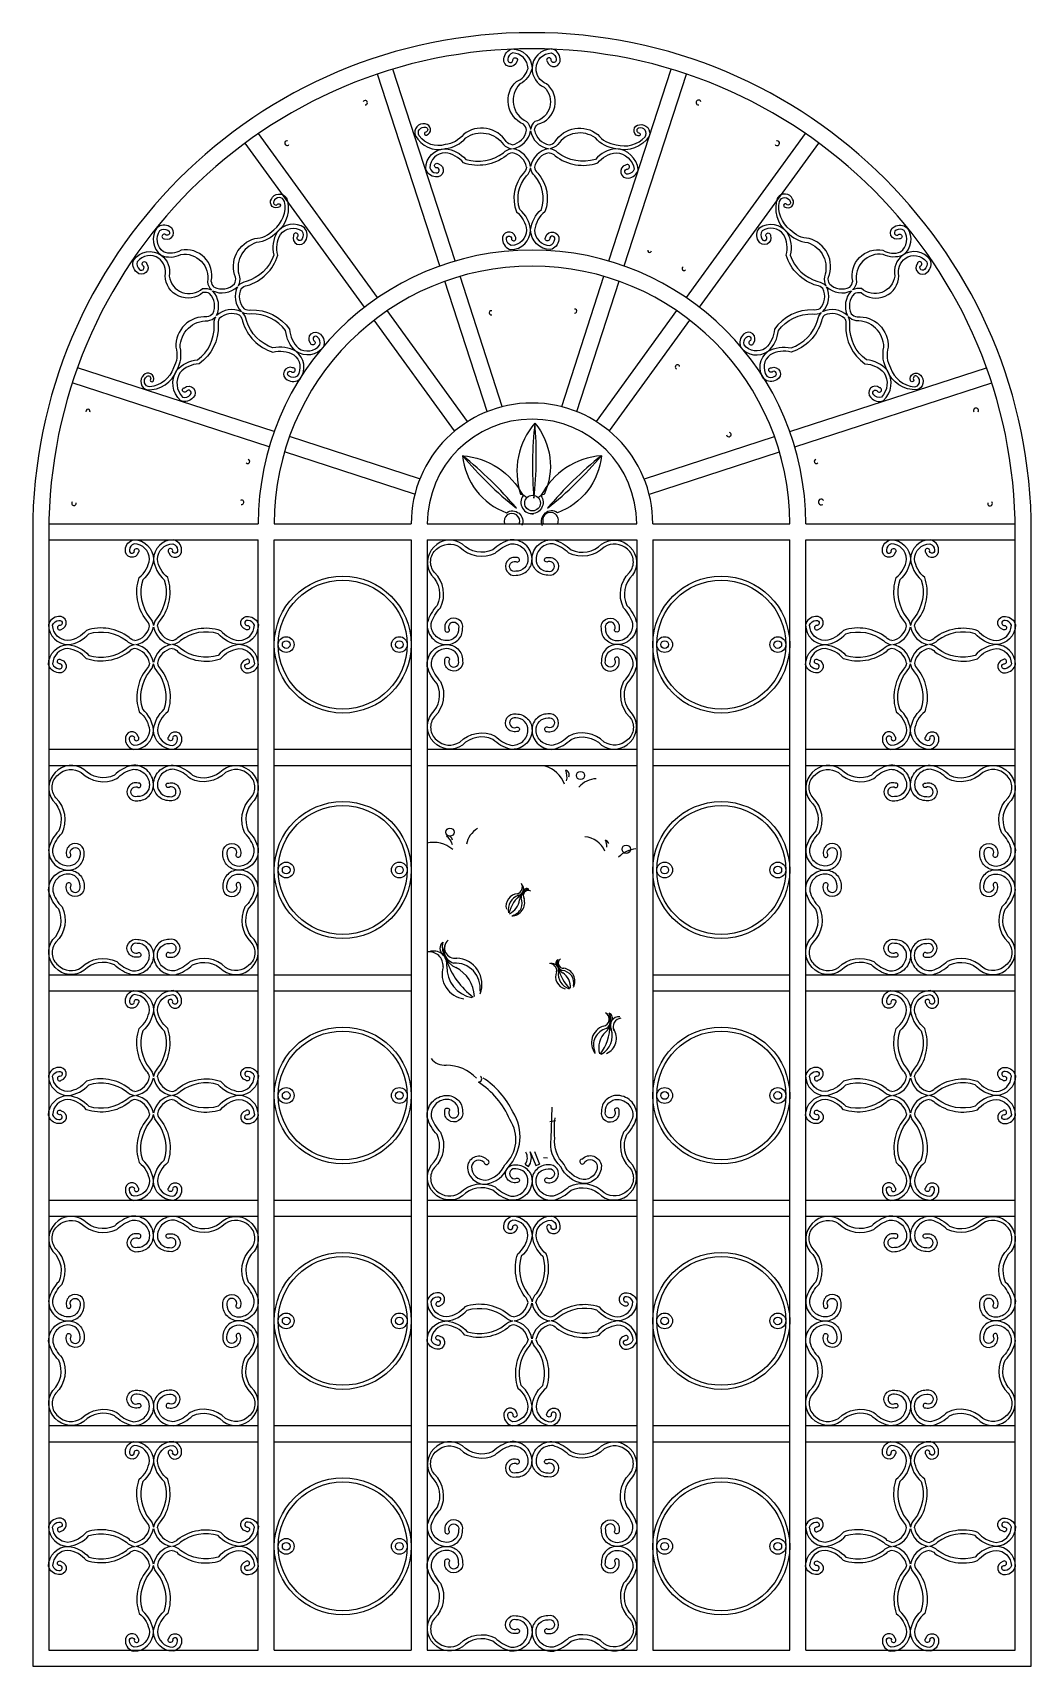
# Model space of a CAD drawing. Header units: metres. Extents: x 0 to 1364, y 0 to 2232.
import ezdxf

# ---------------------------------------------------------------- set-up
doc = ezdxf.new("R2010")
doc.units = ezdxf.units.M
doc.layers.add('3', color=3, linetype='Continuous')
doc.layers.add('4', color=4, linetype='Continuous')

msp = doc.modelspace()

# ---------------------------------------------------------------- linework, layer by layer
at = {"layer": '3'}
for p, q in [((555.97, 1913.2), (470.83, 2175.21)), ((576.89, 1919.99), (491.79, 2181.9)), ((787.11, 1919.99), (872.21, 2181.9)), ((808.03, 1913.2), (893.17, 2175.21)), ((453.27, 1857.01), (290.4, 2081.17)), ((471.07, 1869.94), (308.33, 2093.93)), ((892.93, 1869.94), (1055.67, 2093.93)), ((910.73, 1857.01), (1073.6, 2081.17)), ((641.47, 1721.22), (583.69, 1899.07)), ((722.53, 1721.22), (780.31, 1899.07)), ((620.55, 1714.43), (562.76, 1892.27)), ((743.45, 1714.43), (801.24, 1892.27)), ((576.12, 1687.92), (466.2, 1839.21)), ((593.91, 1700.85), (484, 1852.14)), ((770.09, 1700.85), (880, 1852.14)), ((787.88, 1687.92), (897.8, 1839.21)), ((329.7, 1686.93), (61.27, 1774.15)), ((1034.3, 1686.93), (1302.73, 1774.15)), ((322.91, 1666.01), (54.14, 1753.34)), ((1041.09, 1666.01), (1309.86, 1753.34)), ((528.47, 1622.35), (350.63, 1680.14)), ((835.53, 1622.35), (1013.37, 1680.14)), ((521.68, 1601.43), (343.83, 1659.21)), ((842.32, 1601.43), (1020.17, 1659.21)), ((22, 1560.9), (308, 1560.9)), ((330, 1560.9), (517, 1560.9)), ((539, 1560.9), (825, 1560.9)), ((539, 1560.9), (825, 1560.9)), ((847, 1560.9), (1034, 1560.9)), ((1056, 1560.9), (1342, 1560.9)), ((22, 1538.9), (308, 1538.9)), ((308, 22), (308, 1538.9)), ((330, 22), (330, 1538.9)), ((330, 1538.9), (517, 1538.9)), ((517, 1538.9), (517, 22)), ((539, 1538.9), (539, 22)), ((539, 1538.9), (825, 1538.9)), ((825, 1538.9), (825, 22)), ((847, 1538.9), (847, 22)), ((847, 1538.9), (1034, 1538.9)), ((1034, 22), (1034, 1538.9)), ((1056, 22), (1056, 1538.9)), ((1056, 1538.9), (1342, 1538.9)), ((22, 1252.9), (308, 1252.9)), ((330, 1252.9), (517, 1252.9)), ((539, 1252.9), (825, 1252.9)), ((847, 1252.9), (1034, 1252.9)), ((1056, 1252.9), (1342, 1252.9)), ((22, 1230.9), (308, 1230.9)), ((330, 1230.9), (517, 1230.9)), ((539, 1230.9), (825, 1230.9)), ((847, 1230.9), (1034, 1230.9)), ((1056, 1230.9), (1342, 1230.9)), ((22, 944.9), (308, 944.9)), ((330, 944.9), (517, 944.9)), ((847, 944.9), (1034, 944.9)), ((1056, 944.9), (1342, 944.9)), ((22, 922.9), (308, 922.9)), ((330, 922.9), (517, 922.9)), ((847, 922.9), (1034, 922.9)), ((1056, 922.9), (1342, 922.9)), ((706.17, 744.41), (714.13, 745.88)), ((679.44, 702.79), (687.06, 684.05)), ((685.19, 703.26), (692.16, 686.12)), ((697.88, 695.2), (703.37, 694.92)), ((672.77, 686.19), (677.16, 682.88)), ((687.06, 684.05), (692.16, 686.12)), ((22, 636.9), (308, 636.9)), ((330, 636.9), (517, 636.9)), ((539, 636.9), (825, 636.9)), ((847, 636.9), (1034, 636.9)), ((1056, 636.9), (1342, 636.9)), ((22, 614.9), (308, 614.9)), ((330, 614.9), (517, 614.9)), ((539, 614.9), (825, 614.9)), ((847, 614.9), (1034, 614.9)), ((1056, 614.9), (1342, 614.9)), ((22, 328.9), (308, 328.9)), ((330, 328.9), (517, 328.9)), ((539, 328.9), (825, 328.9)), ((847, 328.9), (1034, 328.9)), ((1056, 328.9), (1342, 328.9)), ((22, 306.9), (308, 306.9)), ((330, 306.9), (517, 306.9)), ((539, 306.9), (825, 306.9)), ((847, 306.9), (1034, 306.9)), ((1056, 306.9), (1342, 306.9)), ((22, 22), (308, 22)), ((330, 22), (517, 22)), ((539, 22), (825, 22)), ((847, 22), (1034, 22)), ((1056, 22), (1342, 22))]:
    msp.add_line(p, q, dxfattribs=at)
for points in [[(674.65, 2098.67, 0.17), (670.41, 2106.76, -0.54), (660.64, 2165.02, 0.24), (676.56, 2183.16, 0.4), (655.74, 2204.16, 0.32), (649.11, 2195.5, 1.01), (655.92, 2193.74, -1.71), (661.25, 2192.41, -0.97), (643.64, 2196.21, -0.33), (655.07, 2209.67, -0.41), (682.06, 2182.9, -0.22), (665.37, 2161.8, 0.52), (674.52, 2110.44, -0.16), (680.09, 2099.5)], [(685.53, 2098.67, -0.17), (689.77, 2106.76, 0.63), (701.75, 2162.13, -0.32), (687.57, 2183.16, -0.4), (708.38, 2204.16, -0.32), (715.01, 2195.5, -1.01), (708.2, 2193.74, 1.71), (702.87, 2192.41, 0.97), (720.48, 2196.21, 0.33), (709.05, 2209.67, 0.41), (682.06, 2182.9, 0.29), (698.73, 2157.29, -0.6), (685.66, 2110.44, 0.16), (680.09, 2099.5)], [(654.81, 2078.82, -0.17), (646.73, 2083.07, 0.45), (588.47, 2092.9, -0.2), (563.36, 2078.98, -0.32), (528.09, 2090.86, -0.7), (536.74, 2102.6, -0.89), (536.89, 2096.17, 1.1), (537.84, 2091.86, 0.85), (536.03, 2107.23, 0.58), (522.58, 2091.53, 0.35), (563.62, 2073.48, 0.19), (591.69, 2088.17, -0.42), (643.05, 2078.97, 0.16), (653.98, 2073.39)], [(705.4, 2078.8, 0.17), (713.49, 2083.04, -0.45), (771.75, 2092.81, 0.2), (796.85, 2078.86, 0.29), (836.7, 2089.79, 0.7), (828.06, 2101.54, 0.89), (827.9, 2095.11, -1.1), (826.95, 2090.8, -0.85), (828.77, 2106.17, -0.58), (842.21, 2090.45, -0.32), (796.59, 2073.36, -0.19), (768.53, 2088.08, 0.42), (717.16, 2078.93, -0.16), (706.23, 2073.36)], [(654.78, 2067.92, 0.17), (646.69, 2063.68, -0.25), (588.43, 2053.91, 0.2), (563.33, 2067.86, 0.4), (542.33, 2047.04, 0.32), (550.99, 2040.41, 1.01), (552.74, 2047.22, -1.71), (554.08, 2052.55, -0.97), (550.28, 2034.94, -0.33), (536.82, 2046.37, -0.41), (563.59, 2073.36, -0.19), (591.65, 2058.64, 0.24), (643.01, 2067.79, -0.16), (653.95, 2073.36)], [(705.4, 2067.92, -0.17), (713.49, 2063.68, 0.25), (771.75, 2053.91, -0.2), (796.85, 2067.86, -0.35), (821.56, 2045.43, -0.32), (812.9, 2038.8, -1.01), (811.15, 2045.61, 1.71), (809.81, 2050.94, 0.97), (813.61, 2033.33, 0.33), (827.07, 2044.76, 0.37), (796.59, 2073.36, 0.19), (768.53, 2058.64, -0.24), (717.16, 2067.79, 0.16), (706.23, 2073.36)], [(674.65, 2048.05, -0.17), (670.41, 2039.96, 0.28), (660.64, 1987.17, -0.2), (674.58, 1962.07, -0.4), (653.77, 1941.08, -0.32), (647.14, 1949.74, -1.01), (653.95, 1951.49, 1.71), (659.28, 1952.83, 0.97), (641.67, 1949.02, 0.33), (653.1, 1935.56, 0.41), (680.09, 1962.34, 0.19), (665.37, 1990.4, -0.27), (674.52, 2036.28, 0.16), (680.09, 2047.22)], [(685.53, 2048.05, 0.17), (689.77, 2039.96, -0.28), (699.54, 1987.17, 0.2), (685.59, 1962.07, 0.4), (706.41, 1941.08, 0.32), (713.04, 1949.74, 1.01), (706.23, 1951.49, -1.71), (700.89, 1952.83, -0.97), (718.51, 1949.02, -0.33), (707.08, 1935.56, -0.41), (680.09, 1962.34, -0.19), (694.81, 1990.4, 0.27), (685.66, 2036.28, -0.16), (680.09, 2047.22)], [(275.78, 1888.68, 0.17), (277.09, 1897.72, -0.45), (303.38, 1950.63, 0.2), (329.4, 1962.76, 0.29), (343.95, 2001.44, 0.7), (329.36, 2001.34, 0.89), (334.48, 1997.43, -1.1), (337.41, 1994.14, -0.85), (326.03, 2004.63, -0.58), (346.65, 2006.29, -0.32), (333.7, 1959.32, -0.19), (305.32, 1945.24, 0.42), (282.58, 1898.29, -0.16), (280.67, 1886.16)], [(1088.22, 1888.68, -0.17), (1086.91, 1897.72, 0.45), (1060.62, 1950.63, -0.2), (1034.6, 1962.76, -0.29), (1020.05, 2001.44, -0.7), (1034.64, 2001.34, -0.89), (1029.52, 1997.43, 1.1), (1026.59, 1994.14, 0.85), (1037.97, 2004.63, 0.58), (1017.35, 2006.29, 0.32), (1030.3, 1959.32, 0.19), (1058.68, 1945.24, -0.42), (1081.42, 1898.29, 0.16), (1083.33, 1886.16)], [(248.06, 1884.29, -0.17), (244.01, 1892.48, 0.54), (202.61, 1934.63, -0.24), (178.59, 1932.42, -0.4), (173.83, 1961.6, -0.32), (184.74, 1961.87, -1.01), (182.15, 1955.33, 1.71), (180.1, 1950.23, 0.97), (187.38, 1966.72, 0.33), (169.77, 1965.38, 0.41), (175.56, 1927.81, 0.22), (202.44, 1928.91, -0.52), (238.62, 1891.32, 0.16), (244.19, 1880.38)], [(284.61, 1882.3, -0.17), (292.8, 1886.35, 0.25), (334.95, 1927.75, -0.2), (338.42, 1956.25, -0.4), (367.61, 1961, -0.32), (367.88, 1950.1, -1.01), (361.34, 1952.68, 1.71), (356.24, 1954.73, 0.97), (372.73, 1947.46, 0.33), (371.39, 1965.07, 0.41), (333.81, 1959.27, 0.19), (329.23, 1927.92, -0.24), (291.64, 1891.74, 0.16), (280.7, 1886.17)], [(1079.39, 1882.3, 0.17), (1071.2, 1886.35, -0.25), (1029.05, 1927.75, 0.2), (1025.58, 1956.25, 0.4), (996.39, 1961, 0.32), (996.12, 1950.1, 1.01), (1002.66, 1952.68, -1.71), (1007.76, 1954.73, -0.97), (991.27, 1947.46, -0.33), (992.61, 1965.07, -0.41), (1030.19, 1959.27, -0.19), (1034.77, 1927.92, 0.24), (1072.36, 1891.74, -0.16), (1083.3, 1886.17)], [(1115.94, 1884.29, 0.17), (1119.99, 1892.48, -0.54), (1161.39, 1934.63, 0.24), (1185.41, 1932.42, 0.4), (1190.17, 1961.6, 0.32), (1179.26, 1961.87, 1.01), (1181.85, 1955.33, -1.71), (1183.9, 1950.23, -0.97), (1176.62, 1966.72, -0.33), (1194.23, 1965.38, -0.41), (1188.44, 1927.81, -0.22), (1161.56, 1928.91, 0.52), (1125.38, 1891.32, -0.16), (1119.81, 1880.38)], [(241.67, 1875.5, 0.17), (232.63, 1876.82, -0.63), (180.79, 1899.67, 0.32), (172.12, 1923.51, 0.4), (142.89, 1919.01, 0.32), (146, 1908.56, 1.01), (151.42, 1913.04, -1.71), (155.64, 1916.57, -0.97), (142.21, 1904.55, -0.33), (138.04, 1921.71, -0.41), (175.56, 1927.81, -0.29), (186.48, 1899.27, 0.6), (232.07, 1882.31, -0.16), (244.19, 1880.38)], [(1122.33, 1875.5, -0.17), (1131.37, 1876.82, 0.63), (1183.21, 1899.67, -0.32), (1191.88, 1923.51, -0.4), (1221.11, 1919.01, -0.32), (1218, 1908.56, -1.01), (1212.58, 1913.04, 1.71), (1208.36, 1916.57, 0.97), (1221.79, 1904.55, 0.33), (1225.96, 1921.71, 0.41), (1188.44, 1927.81, 0.29), (1177.52, 1899.27, -0.6), (1131.93, 1882.31, 0.16), (1119.81, 1880.38)], [(289.01, 1854.54, 0.17), (298.05, 1853.22, -0.25), (350.93, 1826.88, 0.2), (363.04, 1800.84, 0.4), (392.26, 1805.34, 0.32), (389.15, 1815.8, 1.01), (383.73, 1811.32, -1.71), (379.51, 1807.79, -0.97), (392.94, 1819.8, -0.33), (397.11, 1802.64, -0.41), (359.59, 1796.55, -0.19), (345.54, 1824.94, 0.24), (298.61, 1847.73, -0.16), (286.48, 1849.66)], [(1074.99, 1854.54, -0.17), (1065.95, 1853.22, 0.25), (1013.07, 1826.88, -0.2), (1000.96, 1800.84, -0.4), (971.74, 1805.34, -0.32), (974.85, 1815.8, -1.01), (980.27, 1811.32, 1.71), (984.49, 1807.79, 0.97), (971.06, 1819.8, 0.33), (966.89, 1802.64, 0.41), (1004.41, 1796.55, 0.19), (1018.46, 1824.94, -0.24), (1065.39, 1847.73, 0.16), (1077.52, 1849.66)], [(246.07, 1847.74, -0.17), (237.88, 1843.69, 0.45), (195.73, 1802.3, -0.2), (192.26, 1773.79, -0.29), (160, 1747.97, -0.7), (155.56, 1761.88, -0.89), (160.86, 1758.22, 1.1), (164.9, 1756.46, 0.85), (151.4, 1764.02, 0.58), (156.22, 1743.91, 0.32), (196.86, 1770.77, 0.19), (201.45, 1802.12, -0.42), (239.04, 1838.3, 0.16), (249.98, 1843.88)], [(254.86, 1841.35, 0.17), (253.54, 1832.31, -0.25), (227.2, 1779.43, 0.2), (201.16, 1767.32, 0.35), (204.78, 1734.15, 0.32), (215.23, 1737.26, 1.01), (210.76, 1742.68, -1.71), (207.23, 1746.9, -0.97), (219.24, 1733.47, -0.33), (202.08, 1729.3, -0.37), (196.86, 1770.77, -0.19), (225.26, 1784.82, 0.24), (248.05, 1831.75, -0.16), (249.98, 1843.88)], [(282.62, 1845.75, -0.17), (286.67, 1837.56, 0.25), (328.06, 1795.41, -0.2), (356.57, 1791.94, -0.4), (361.32, 1762.75, -0.32), (350.42, 1762.48, -1.01), (353, 1769.02, 1.71), (355.05, 1774.12, 0.97), (347.78, 1757.63, 0.33), (365.38, 1758.97, 0.41), (359.59, 1796.55, 0.19), (328.24, 1801.13, -0.24), (292.06, 1838.72, 0.16), (286.48, 1849.66)], [(1081.38, 1845.75, 0.17), (1077.33, 1837.56, -0.25), (1035.94, 1795.41, 0.2), (1007.43, 1791.94, 0.4), (1002.68, 1762.75, 0.32), (1013.58, 1762.48, 1.01), (1011, 1769.02, -1.71), (1008.95, 1774.12, -0.97), (1016.22, 1757.63, -0.33), (998.62, 1758.97, -0.41), (1004.41, 1796.55, -0.19), (1035.76, 1801.13, 0.24), (1071.94, 1838.72, -0.16), (1077.52, 1849.66)], [(1109.14, 1841.35, -0.17), (1110.46, 1832.31, 0.25), (1136.8, 1779.43, -0.2), (1162.84, 1767.32, -0.35), (1159.22, 1734.15, -0.32), (1148.77, 1737.26, -1.01), (1153.24, 1742.68, 1.71), (1156.77, 1746.9, 0.97), (1144.76, 1733.47, 0.33), (1161.92, 1729.3, 0.37), (1167.14, 1770.77, 0.19), (1138.74, 1784.82, -0.24), (1115.95, 1831.75, 0.16), (1114.02, 1843.88)], [(1117.93, 1847.74, 0.17), (1126.12, 1843.69, -0.45), (1168.27, 1802.3, 0.2), (1171.74, 1773.79, 0.29), (1204, 1747.97, 0.7), (1208.44, 1761.88, 0.89), (1203.14, 1758.22, -1.1), (1199.1, 1756.46, -0.85), (1212.6, 1764.02, -0.58), (1207.78, 1743.91, -0.32), (1167.14, 1770.77, -0.19), (1162.55, 1802.12, 0.42), (1124.96, 1838.3, -0.16), (1114.02, 1843.88)], [(685.89, 1698.56, 0.26), (666.18, 1601.6, -0.16), (675.01, 1596.7, -0.16)], [(685.89, 1698.56, -0.29), (698.5, 1600.98, 0.16), (690.64, 1596.45, 0.16)], [(947.67, 1682.33, 1.69), (951.92, 1685.82, 1.7)], [(587.22, 1654, -0.26), (669.72, 1599.37, 0.64), (684.18, 1574.66)], [(587.22, 1654, 0.29), (647.31, 1576.08, -0.75), (668.24, 1558.72)], [(776.78, 1654, 0.26), (694.28, 1599.37, -0.64), (679.82, 1574.66)], [(776.78, 1654, -0.29), (716.69, 1576.08, 0.75), (695.76, 1558.72)], [(159.56, 1421.21, 0.17), (155.32, 1429.3, -0.25), (145.55, 1487.56, 0.2), (159.5, 1512.66, 0.4), (138.68, 1533.66, 0.32), (132.05, 1525, 1.01), (138.86, 1523.24, -1.71), (144.19, 1521.91, -0.97), (126.58, 1525.71, -0.33), (138.01, 1539.17, -0.41), (165, 1512.4, -0.19), (150.28, 1484.34, 0.24), (159.43, 1432.98, -0.16), (165, 1422.04)], [(170.44, 1421.21, -0.17), (174.68, 1429.3, 0.25), (184.45, 1487.56, -0.2), (170.5, 1512.66, -0.4), (191.32, 1533.66, -0.32), (197.95, 1525, -1.01), (191.14, 1523.24, 1.71), (185.81, 1521.91, 0.97), (203.42, 1525.71, 0.33), (191.99, 1539.17, 0.41), (165, 1512.4, 0.19), (179.72, 1484.34, -0.24), (170.57, 1432.98, 0.16), (165, 1422.04)], [(1193.56, 1421.21, 0.17), (1189.32, 1429.3, -0.25), (1179.55, 1487.56, 0.2), (1193.5, 1512.66, 0.4), (1172.68, 1533.66, 0.32), (1166.05, 1525, 1.01), (1172.86, 1523.24, -1.71), (1178.19, 1521.91, -0.97), (1160.58, 1525.71, -0.33), (1172.01, 1539.17, -0.41), (1199, 1512.4, -0.19), (1184.28, 1484.34, 0.24), (1193.43, 1432.98, -0.16), (1199, 1422.04)], [(1204.44, 1421.21, -0.17), (1208.68, 1429.3, 0.25), (1218.45, 1487.56, -0.2), (1204.5, 1512.66, -0.4), (1225.32, 1533.66, -0.32), (1231.95, 1525, -1.01), (1225.14, 1523.24, 1.71), (1219.81, 1521.91, 0.97), (1237.42, 1525.71, 0.33), (1225.99, 1539.17, 0.41), (1199, 1512.4, 0.19), (1213.72, 1484.34, -0.24), (1204.57, 1432.98, 0.16), (1199, 1422.04)], [(139.69, 1401.34, -0.17), (131.6, 1405.58, 0.25), (73.34, 1415.35, -0.2), (48.24, 1401.4, -0.4), (27.24, 1422.22, -0.32), (35.9, 1428.85, -1.01), (37.66, 1422.04, 1.71), (38.99, 1416.71, 0.97), (35.19, 1434.32, 0.33), (21.73, 1422.89, 0.41), (48.5, 1395.9, 0.19), (76.56, 1410.62, -0.24), (127.92, 1401.47, 0.16), (138.86, 1395.9)], [(190.31, 1401.34, 0.17), (198.4, 1405.58, -0.25), (256.66, 1415.35, 0.2), (281.76, 1401.4, 0.4), (302.76, 1422.22, 0.32), (294.1, 1428.85, 1.01), (292.34, 1422.04, -1.71), (291.01, 1416.71, -0.97), (294.81, 1434.32, -0.33), (308.27, 1422.89, -0.41), (281.5, 1395.9, -0.19), (253.44, 1410.62, 0.24), (202.08, 1401.47, -0.16), (191.14, 1395.9)], [(1173.69, 1401.34, -0.17), (1165.6, 1405.58, 0.25), (1107.34, 1415.35, -0.2), (1082.24, 1401.4, -0.4), (1061.24, 1422.22, -0.32), (1069.9, 1428.85, -1.01), (1071.66, 1422.04, 1.71), (1072.99, 1416.71, 0.97), (1069.19, 1434.32, 0.33), (1055.73, 1422.89, 0.41), (1082.5, 1395.9, 0.19), (1110.56, 1410.62, -0.24), (1161.92, 1401.47, 0.16), (1172.86, 1395.9)], [(1224.31, 1401.34, 0.17), (1232.4, 1405.58, -0.25), (1290.66, 1415.35, 0.2), (1315.76, 1401.4, 0.4), (1336.76, 1422.22, 0.32), (1328.1, 1428.85, 1.01), (1326.34, 1422.04, -1.71), (1325.01, 1416.71, -0.97), (1328.81, 1434.32, -0.33), (1342.27, 1422.89, -0.41), (1315.5, 1395.9, -0.19), (1287.44, 1410.62, 0.24), (1236.08, 1401.47, -0.16), (1225.14, 1395.9)], [(139.69, 1390.46, 0.17), (131.6, 1386.22, -0.25), (73.34, 1376.45, 0.2), (48.24, 1390.4, 0.4), (27.24, 1369.58, 0.32), (35.9, 1362.95, 1.01), (37.66, 1369.76, -1.71), (38.99, 1375.09, -0.97), (35.19, 1357.48, -0.33), (21.73, 1368.91, -0.41), (48.5, 1395.9, -0.19), (76.56, 1381.18, 0.24), (127.92, 1390.33, -0.16), (138.86, 1395.9)], [(190.31, 1390.46, -0.17), (198.4, 1386.22, 0.25), (256.66, 1376.45, -0.2), (281.76, 1390.4, -0.4), (302.76, 1369.58, -0.32), (294.1, 1362.95, -1.01), (292.34, 1369.76, 1.71), (291.01, 1375.09, 0.97), (294.81, 1357.48, 0.33), (308.27, 1368.91, 0.41), (281.5, 1395.9, 0.19), (253.44, 1381.18, -0.24), (202.08, 1390.33, 0.16), (191.14, 1395.9)], [(1173.69, 1390.46, 0.17), (1165.6, 1386.22, -0.25), (1107.34, 1376.45, 0.2), (1082.24, 1390.4, 0.4), (1061.24, 1369.58, 0.32), (1069.9, 1362.95, 1.01), (1071.66, 1369.76, -1.71), (1072.99, 1375.09, -0.97), (1069.19, 1357.48, -0.33), (1055.73, 1368.91, -0.41), (1082.5, 1395.9, -0.19), (1110.56, 1381.18, 0.24), (1161.92, 1390.33, -0.16), (1172.86, 1395.9)], [(1224.31, 1390.46, -0.17), (1232.4, 1386.22, 0.25), (1290.66, 1376.45, -0.2), (1315.76, 1390.4, -0.4), (1336.76, 1369.58, -0.32), (1328.1, 1362.95, -1.01), (1326.34, 1369.76, 1.71), (1325.01, 1375.09, 0.97), (1328.81, 1357.48, 0.33), (1342.27, 1368.91, 0.41), (1315.5, 1395.9, 0.19), (1287.44, 1381.18, -0.24), (1236.08, 1390.33, 0.16), (1225.14, 1395.9)], [(159.56, 1370.59, -0.17), (155.32, 1362.5, 0.25), (145.55, 1304.24, -0.2), (159.5, 1279.14, -0.4), (138.68, 1258.14, -0.32), (132.05, 1266.8, -1.01), (138.86, 1268.56, 1.71), (144.19, 1269.89, 0.97), (126.58, 1266.09, 0.33), (138.01, 1252.63, 0.41), (165, 1279.4, 0.19), (150.28, 1307.46, -0.24), (159.43, 1358.82, 0.16), (165, 1369.76)], [(170.44, 1370.59, 0.17), (174.68, 1362.5, -0.25), (184.45, 1304.24, 0.2), (170.5, 1279.14, 0.4), (191.32, 1258.14, 0.32), (197.95, 1266.8, 1.01), (191.14, 1268.56, -1.71), (185.81, 1269.89, -0.97), (203.42, 1266.09, -0.33), (191.99, 1252.63, -0.41), (165, 1279.4, -0.19), (179.72, 1307.46, 0.24), (170.57, 1358.82, -0.16), (165, 1369.76)], [(1193.56, 1370.59, -0.17), (1189.32, 1362.5, 0.25), (1179.55, 1304.24, -0.2), (1193.5, 1279.14, -0.4), (1172.68, 1258.14, -0.32), (1166.05, 1266.8, -1.01), (1172.86, 1268.56, 1.71), (1178.19, 1269.89, 0.97), (1160.58, 1266.09, 0.33), (1172.01, 1252.63, 0.41), (1199, 1279.4, 0.19), (1184.28, 1307.46, -0.24), (1193.43, 1358.82, 0.16), (1199, 1369.76)], [(1204.44, 1370.59, 0.17), (1208.68, 1362.5, -0.25), (1218.45, 1304.24, 0.2), (1204.5, 1279.14, 0.4), (1225.32, 1258.14, 0.32), (1231.95, 1266.8, 1.01), (1225.14, 1268.56, -1.71), (1219.81, 1269.89, -0.97), (1237.42, 1266.09, -0.33), (1225.99, 1252.63, -0.41), (1199, 1279.4, -0.19), (1213.72, 1307.46, 0.24), (1204.57, 1358.82, -0.16), (1199, 1369.76)], [(159.56, 805.21, 0.17), (155.32, 813.3, -0.25), (145.55, 871.56, 0.2), (159.5, 896.66, 0.4), (138.68, 917.66, 0.32), (132.05, 909, 1.01), (138.86, 907.24, -1.71), (144.19, 905.91, -0.97), (126.58, 909.71, -0.33), (138.01, 923.17, -0.41), (165, 896.4, -0.19), (150.28, 868.34, 0.24), (159.43, 816.98, -0.16), (165, 806.04)], [(170.44, 805.21, -0.17), (174.68, 813.3, 0.25), (184.45, 871.56, -0.2), (170.5, 896.66, -0.4), (191.32, 917.66, -0.32), (197.95, 909, -1.01), (191.14, 907.24, 1.71), (185.81, 905.91, 0.97), (203.42, 909.71, 0.33), (191.99, 923.17, 0.41), (165, 896.4, 0.19), (179.72, 868.34, -0.24), (170.57, 816.98, 0.16), (165, 806.04)], [(1193.56, 805.21, 0.17), (1189.32, 813.3, -0.25), (1179.55, 871.56, 0.2), (1193.5, 896.66, 0.4), (1172.68, 917.66, 0.32), (1166.05, 909, 1.01), (1172.86, 907.24, -1.71), (1178.19, 905.91, -0.97), (1160.58, 909.71, -0.33), (1172.01, 923.17, -0.41), (1199, 896.4, -0.19), (1184.28, 868.34, 0.24), (1193.43, 816.98, -0.16), (1199, 806.04)], [(1204.44, 805.21, -0.17), (1208.68, 813.3, 0.25), (1218.45, 871.56, -0.2), (1204.5, 896.66, -0.4), (1225.32, 917.66, -0.32), (1231.95, 909, -1.01), (1225.14, 907.24, 1.71), (1219.81, 905.91, 0.97), (1237.42, 909.71, 0.33), (1225.99, 923.17, 0.41), (1199, 896.4, 0.19), (1213.72, 868.34, -0.24), (1204.57, 816.98, 0.16), (1199, 806.04)], [(139.69, 785.34, -0.17), (131.6, 789.58, 0.25), (73.34, 799.35, -0.2), (48.24, 785.4, -0.4), (27.24, 806.22, -0.32), (35.9, 812.85, -1.01), (37.66, 806.04, 1.71), (38.99, 800.71, 0.97), (35.19, 818.32, 0.33), (21.73, 806.89, 0.41), (48.5, 779.9, 0.19), (76.56, 794.62, -0.24), (127.92, 785.47, 0.16), (138.86, 779.9)], [(190.31, 785.34, 0.17), (198.4, 789.58, -0.25), (256.66, 799.35, 0.2), (281.76, 785.4, 0.4), (302.76, 806.22, 0.32), (294.1, 812.85, 1.01), (292.34, 806.04, -1.71), (291.01, 800.71, -0.97), (294.81, 818.32, -0.33), (308.27, 806.89, -0.41), (281.5, 779.9, -0.19), (253.44, 794.62, 0.24), (202.08, 785.47, -0.16), (191.14, 779.9)], [(620.59, 692.15, 0.63), (593.89, 683.08, 0.44), (619.57, 658.78, 0.24), (649.25, 681.63, 0.34), (655.77, 757.4, 0.14), (615.23, 803.69, 0.15)], [(1173.69, 785.34, -0.17), (1165.6, 789.58, 0.25), (1107.34, 799.35, -0.2), (1082.24, 785.4, -0.4), (1061.24, 806.22, -0.32), (1069.9, 812.85, -1.01), (1071.66, 806.04, 1.71), (1072.99, 800.71, 0.97), (1069.19, 818.32, 0.33), (1055.73, 806.89, 0.41), (1082.5, 779.9, 0.19), (1110.56, 794.62, -0.24), (1161.92, 785.47, 0.16), (1172.86, 779.9)], [(1224.31, 785.34, 0.17), (1232.4, 789.58, -0.25), (1290.66, 799.35, 0.2), (1315.76, 785.4, 0.4), (1336.76, 806.22, 0.32), (1328.1, 812.85, 1.01), (1326.34, 806.04, -1.71), (1325.01, 800.71, -0.97), (1328.81, 818.32, -0.33), (1342.27, 806.89, -0.41), (1315.5, 779.9, -0.19), (1287.44, 794.62, 0.24), (1236.08, 785.47, -0.16), (1225.14, 779.9)], [(616.63, 688.34, 0.63), (599.39, 682.72, 0.43), (618.89, 664.25, 0.25), (644.73, 684.97, 0.37), (651.75, 746.89, 0.15), (608.79, 798.14, 0.12)], [(139.69, 774.46, 0.17), (131.6, 770.22, -0.25), (73.34, 760.45, 0.2), (48.24, 774.4, 0.4), (27.24, 753.58, 0.32), (35.9, 746.95, 1.01), (37.66, 753.76, -1.71), (38.99, 759.09, -0.97), (35.19, 741.48, -0.33), (21.73, 752.91, -0.41), (48.5, 779.9, -0.19), (76.56, 765.18, 0.24), (127.92, 774.33, -0.16), (138.86, 779.9)], [(190.31, 774.46, -0.17), (198.4, 770.22, 0.25), (256.66, 760.45, -0.2), (281.76, 774.4, -0.4), (302.76, 753.58, -0.32), (294.1, 746.95, -1.01), (292.34, 753.76, 1.71), (291.01, 759.09, 0.97), (294.81, 741.48, 0.33), (308.27, 752.91, 0.41), (281.5, 779.9, 0.19), (253.44, 765.18, -0.24), (202.08, 774.33, 0.16), (191.14, 779.9)], [(750.04, 692.98, -0.63), (776.73, 683.9, -0.44), (751.05, 659.61, -0.24), (721.37, 682.45, -0.26), (708.13, 721.25), (709.59, 763.71, -0.15)], [(1173.69, 774.46, 0.17), (1165.6, 770.22, -0.25), (1107.34, 760.45, 0.2), (1082.24, 774.4, 0.4), (1061.24, 753.58, 0.32), (1069.9, 746.95, 1.01), (1071.66, 753.76, -1.71), (1072.99, 759.09, -0.97), (1069.19, 741.48, -0.33), (1055.73, 752.91, -0.41), (1082.5, 779.9, -0.19), (1110.56, 765.18, 0.24), (1161.92, 774.33, -0.16), (1172.86, 779.9)], [(1224.31, 774.46, -0.17), (1232.4, 770.22, 0.25), (1290.66, 760.45, -0.2), (1315.76, 774.4, -0.4), (1336.76, 753.58, -0.32), (1328.1, 746.95, -1.01), (1326.34, 753.76, 1.71), (1325.01, 759.09, 0.97), (1328.81, 741.48, 0.33), (1342.27, 752.91, 0.41), (1315.5, 779.9, 0.19), (1287.44, 765.18, -0.24), (1236.08, 774.33, 0.16), (1225.14, 779.9)], [(159.56, 754.59, -0.17), (155.32, 746.5, 0.25), (145.55, 688.24, -0.2), (159.5, 663.14, -0.4), (138.68, 642.14, -0.32), (132.05, 650.8, -1.01), (138.86, 652.56, 1.71), (144.19, 653.89, 0.97), (126.58, 650.09, 0.33), (138.01, 636.63, 0.41), (165, 663.4, 0.19), (150.28, 691.46, -0.24), (159.43, 742.82, 0.16), (165, 753.76)], [(170.44, 754.59, 0.17), (174.68, 746.5, -0.25), (184.45, 688.24, 0.2), (170.5, 663.14, 0.4), (191.32, 642.14, 0.32), (197.95, 650.8, 1.01), (191.14, 652.56, -1.71), (185.81, 653.89, -0.97), (203.42, 650.09, -0.33), (191.99, 636.63, -0.41), (165, 663.4, -0.19), (179.72, 691.46, 0.24), (170.57, 742.82, -0.16), (165, 753.76)], [(753.99, 689.16, -0.63), (771.23, 683.54, -0.43), (751.73, 665.07, -0.25), (725.89, 685.79, -0.23), (713.15, 721.78, -0.05), (713.48, 749.2, -0.12)], [(1193.56, 754.59, -0.17), (1189.32, 746.5, 0.25), (1179.55, 688.24, -0.2), (1193.5, 663.14, -0.4), (1172.68, 642.14, -0.32), (1166.05, 650.8, -1.01), (1172.86, 652.56, 1.71), (1178.19, 653.89, 0.97), (1160.58, 650.09, 0.33), (1172.01, 636.63, 0.41), (1199, 663.4, 0.19), (1184.28, 691.46, -0.24), (1193.43, 742.82, 0.16), (1199, 753.76)], [(1204.44, 754.59, 0.17), (1208.68, 746.5, -0.25), (1218.45, 688.24, 0.2), (1204.5, 663.14, 0.4), (1225.32, 642.14, 0.32), (1231.95, 650.8, 1.01), (1225.14, 652.56, -1.71), (1219.81, 653.89, -0.97), (1237.42, 650.09, -0.33), (1225.99, 636.63, -0.41), (1199, 663.4, -0.19), (1213.72, 691.46, 0.24), (1204.57, 742.82, -0.16), (1199, 753.76)], [(676.56, 497.21, 0.17), (672.32, 505.3, -0.25), (662.55, 563.56, 0.2), (676.5, 588.66, 0.4), (655.68, 609.66, 0.32), (649.05, 601, 1.01), (655.86, 599.24, -1.71), (661.19, 597.91, -0.97), (643.58, 601.71, -0.33), (655.01, 615.17, -0.41), (682, 588.4, -0.19), (667.28, 560.34, 0.24), (676.43, 508.98, -0.16), (682, 498.04)], [(687.44, 497.21, -0.17), (691.68, 505.3, 0.25), (701.45, 563.56, -0.2), (687.5, 588.66, -0.4), (708.32, 609.66, -0.32), (714.95, 601, -1.01), (708.14, 599.24, 1.71), (702.81, 597.91, 0.97), (720.42, 601.71, 0.33), (708.99, 615.17, 0.41), (682, 588.4, 0.19), (696.72, 560.34, -0.24), (687.57, 508.98, 0.16), (682, 498.04)], [(656.69, 477.34, -0.17), (648.6, 481.58, 0.25), (590.34, 491.35, -0.2), (565.24, 477.4, -0.4), (544.24, 498.22, -0.32), (552.9, 504.85, -1.01), (554.66, 498.04, 1.71), (555.99, 492.71, 0.97), (552.19, 510.32, 0.33), (538.73, 498.89, 0.41), (565.5, 471.9, 0.19), (593.56, 486.62, -0.24), (644.92, 477.47, 0.16), (655.86, 471.9)], [(707.31, 477.34, 0.17), (715.4, 481.58, -0.25), (773.66, 491.35, 0.2), (798.76, 477.4, 0.4), (819.76, 498.22, 0.32), (811.1, 504.85, 1.01), (809.34, 498.04, -1.71), (808.01, 492.71, -0.97), (811.81, 510.32, -0.33), (825.27, 498.89, -0.41), (798.5, 471.9, -0.19), (770.44, 486.62, 0.24), (719.08, 477.47, -0.16), (708.14, 471.9)], [(656.69, 466.46, 0.17), (648.6, 462.22, -0.25), (590.34, 452.45, 0.2), (565.24, 466.4, 0.4), (544.24, 445.58, 0.32), (552.9, 438.95, 1.01), (554.66, 445.76, -1.71), (555.99, 451.09, -0.97), (552.19, 433.48, -0.33), (538.73, 444.91, -0.41), (565.5, 471.9, -0.19), (593.56, 457.18, 0.24), (644.92, 466.33, -0.16), (655.86, 471.9)], [(707.31, 466.46, -0.17), (715.4, 462.22, 0.25), (773.66, 452.45, -0.2), (798.76, 466.4, -0.4), (819.76, 445.58, -0.32), (811.1, 438.95, -1.01), (809.34, 445.76, 1.71), (808.01, 451.09, 0.97), (811.81, 433.48, 0.33), (825.27, 444.91, 0.41), (798.5, 471.9, 0.19), (770.44, 457.18, -0.24), (719.08, 466.33, 0.16), (708.14, 471.9)], [(676.56, 446.59, -0.17), (672.32, 438.5, 0.25), (662.55, 380.24, -0.2), (676.5, 355.14, -0.4), (655.68, 334.14, -0.32), (649.05, 342.8, -1.01), (655.86, 344.56, 1.71), (661.19, 345.89, 0.97), (643.58, 342.09, 0.33), (655.01, 328.63, 0.41), (682, 355.4, 0.19), (667.28, 383.46, -0.24), (676.43, 434.82, 0.16), (682, 445.76)], [(687.44, 446.59, 0.17), (691.68, 438.5, -0.25), (701.45, 380.24, 0.2), (687.5, 355.14, 0.4), (708.32, 334.14, 0.32), (714.95, 342.8, 1.01), (708.14, 344.56, -1.71), (702.81, 345.89, -0.97), (720.42, 342.09, -0.33), (708.99, 328.63, -0.41), (682, 355.4, -0.19), (696.72, 383.46, 0.24), (687.57, 434.82, -0.16), (682, 445.76)], [(159.56, 189.21, 0.17), (155.32, 197.3, -0.25), (145.55, 255.56, 0.2), (159.5, 280.66, 0.4), (138.68, 301.66, 0.32), (132.05, 293, 1.01), (138.86, 291.24, -1.71), (144.19, 289.91, -0.97), (126.58, 293.71, -0.33), (138.01, 307.17, -0.41), (165, 280.4, -0.19), (150.28, 252.34, 0.24), (159.43, 200.98, -0.16), (165, 190.04)], [(170.44, 189.21, -0.17), (174.68, 197.3, 0.25), (184.45, 255.56, -0.2), (170.5, 280.66, -0.4), (191.32, 301.66, -0.32), (197.95, 293, -1.01), (191.14, 291.24, 1.71), (185.81, 289.91, 0.97), (203.42, 293.71, 0.33), (191.99, 307.17, 0.41), (165, 280.4, 0.19), (179.72, 252.34, -0.24), (170.57, 200.98, 0.16), (165, 190.04)], [(1193.56, 189.21, 0.17), (1189.32, 197.3, -0.25), (1179.55, 255.56, 0.2), (1193.5, 280.66, 0.4), (1172.68, 301.66, 0.32), (1166.05, 293, 1.01), (1172.86, 291.24, -1.71), (1178.19, 289.91, -0.97), (1160.58, 293.71, -0.33), (1172.01, 307.17, -0.41), (1199, 280.4, -0.19), (1184.28, 252.34, 0.24), (1193.43, 200.98, -0.16), (1199, 190.04)], [(1204.44, 189.21, -0.17), (1208.68, 197.3, 0.25), (1218.45, 255.56, -0.2), (1204.5, 280.66, -0.4), (1225.32, 301.66, -0.32), (1231.95, 293, -1.01), (1225.14, 291.24, 1.71), (1219.81, 289.91, 0.97), (1237.42, 293.71, 0.33), (1225.99, 307.17, 0.41), (1199, 280.4, 0.19), (1213.72, 252.34, -0.24), (1204.57, 200.98, 0.16), (1199, 190.04)], [(139.69, 169.34, -0.17), (131.6, 173.58, 0.25), (73.34, 183.35, -0.2), (48.24, 169.4, -0.4), (27.24, 190.22, -0.32), (35.9, 196.85, -1.01), (37.66, 190.04, 1.71), (38.99, 184.71, 0.97), (35.19, 202.32, 0.33), (21.73, 190.89, 0.41), (48.5, 163.9, 0.19), (76.56, 178.62, -0.24), (127.92, 169.47, 0.16), (138.86, 163.9)], [(190.31, 169.34, 0.17), (198.4, 173.58, -0.25), (256.66, 183.35, 0.2), (281.76, 169.4, 0.4), (302.76, 190.22, 0.32), (294.1, 196.85, 1.01), (292.34, 190.04, -1.71), (291.01, 184.71, -0.97), (294.81, 202.32, -0.33), (308.27, 190.89, -0.41), (281.5, 163.9, -0.19), (253.44, 178.62, 0.24), (202.08, 169.47, -0.16), (191.14, 163.9)], [(1173.69, 169.34, -0.17), (1165.6, 173.58, 0.25), (1107.34, 183.35, -0.2), (1082.24, 169.4, -0.4), (1061.24, 190.22, -0.32), (1069.9, 196.85, -1.01), (1071.66, 190.04, 1.71), (1072.99, 184.71, 0.97), (1069.19, 202.32, 0.33), (1055.73, 190.89, 0.41), (1082.5, 163.9, 0.19), (1110.56, 178.62, -0.24), (1161.92, 169.47, 0.16), (1172.86, 163.9)], [(1224.31, 169.34, 0.17), (1232.4, 173.58, -0.25), (1290.66, 183.35, 0.2), (1315.76, 169.4, 0.4), (1336.76, 190.22, 0.32), (1328.1, 196.85, 1.01), (1326.34, 190.04, -1.71), (1325.01, 184.71, -0.97), (1328.81, 202.32, -0.33), (1342.27, 190.89, -0.41), (1315.5, 163.9, -0.19), (1287.44, 178.62, 0.24), (1236.08, 169.47, -0.16), (1225.14, 163.9)], [(139.69, 158.46, 0.17), (131.6, 154.22, -0.25), (73.34, 144.45, 0.2), (48.24, 158.4, 0.4), (27.24, 137.58, 0.32), (35.9, 130.95, 1.01), (37.66, 137.76, -1.71), (38.99, 143.09, -0.97), (35.19, 125.48, -0.33), (21.73, 136.91, -0.41), (48.5, 163.9, -0.19), (76.56, 149.18, 0.24), (127.92, 158.33, -0.16), (138.86, 163.9)], [(190.31, 158.46, -0.17), (198.4, 154.22, 0.25), (256.66, 144.45, -0.2), (281.76, 158.4, -0.4), (302.76, 137.58, -0.32), (294.1, 130.95, -1.01), (292.34, 137.76, 1.71), (291.01, 143.09, 0.97), (294.81, 125.48, 0.33), (308.27, 136.91, 0.41), (281.5, 163.9, 0.19), (253.44, 149.18, -0.24), (202.08, 158.33, 0.16), (191.14, 163.9)], [(1173.69, 158.46, 0.17), (1165.6, 154.22, -0.25), (1107.34, 144.45, 0.2), (1082.24, 158.4, 0.4), (1061.24, 137.58, 0.32), (1069.9, 130.95, 1.01), (1071.66, 137.76, -1.71), (1072.99, 143.09, -0.97), (1069.19, 125.48, -0.33), (1055.73, 136.91, -0.41), (1082.5, 163.9, -0.19), (1110.56, 149.18, 0.24), (1161.92, 158.33, -0.16), (1172.86, 163.9)], [(1224.31, 158.46, -0.17), (1232.4, 154.22, 0.25), (1290.66, 144.45, -0.2), (1315.76, 158.4, -0.4), (1336.76, 137.58, -0.32), (1328.1, 130.95, -1.01), (1326.34, 137.76, 1.71), (1325.01, 143.09, 0.97), (1328.81, 125.48, 0.33), (1342.27, 136.91, 0.41), (1315.5, 163.9, 0.19), (1287.44, 149.18, -0.24), (1236.08, 158.33, 0.16), (1225.14, 163.9)], [(159.56, 138.59, -0.17), (155.32, 130.5, 0.25), (145.55, 72.24, -0.2), (159.5, 47.14, -0.4), (138.68, 26.14, -0.32), (132.05, 34.8, -1.01), (138.86, 36.56, 1.71), (144.19, 37.89, 0.97), (126.58, 34.09, 0.33), (138.01, 20.63, 0.41), (165, 47.4, 0.19), (150.28, 75.46, -0.24), (159.43, 126.82, 0.16), (165, 137.76)], [(170.44, 138.59, 0.17), (174.68, 130.5, -0.25), (184.45, 72.24, 0.2), (170.5, 47.14, 0.4), (191.32, 26.14, 0.32), (197.95, 34.8, 1.01), (191.14, 36.56, -1.71), (185.81, 37.89, -0.97), (203.42, 34.09, -0.33), (191.99, 20.63, -0.41), (165, 47.4, -0.19), (179.72, 75.46, 0.24), (170.57, 126.82, -0.16), (165, 137.76)], [(1193.56, 138.59, -0.17), (1189.32, 130.5, 0.25), (1179.55, 72.24, -0.2), (1193.5, 47.14, -0.4), (1172.68, 26.14, -0.32), (1166.05, 34.8, -1.01), (1172.86, 36.56, 1.71), (1178.19, 37.89, 0.97), (1160.58, 34.09, 0.33), (1172.01, 20.63, 0.41), (1199, 47.4, 0.19), (1184.28, 75.46, -0.24), (1193.43, 126.82, 0.16), (1199, 137.76)], [(1204.44, 138.59, 0.17), (1208.68, 130.5, -0.25), (1218.45, 72.24, 0.2), (1204.5, 47.14, 0.4), (1225.32, 26.14, 0.32), (1231.95, 34.8, 1.01), (1225.14, 36.56, -1.71), (1219.81, 37.89, -0.97), (1237.42, 34.09, -0.33), (1225.99, 20.63, -0.41), (1199, 47.4, -0.19), (1213.72, 75.46, 0.24), (1204.57, 126.82, -0.16), (1199, 137.76)]]:
    msp.add_lwpolyline(points, format="xyb", dxfattribs=at)
for points in [[(551.61, 1526.04, -0.35), (583.41, 1529.06, 0.32), (631.79, 1520.82, -0.13), (653.19, 1533.47, -0.43), (676.5, 1512.91, -0.44), (659.91, 1496.17, -1.3), (659.8, 1509.4, 1.62), (661.16, 1514.73, 1.25), (660.48, 1490.66, 0.43), (682, 1513.12, 0.44), (652.19, 1538.9, 0.13), (628.56, 1525.38, -0.32), (587.05, 1533.2, 0.38), (547.89, 1529.13, 0.37), (544.7, 1490.85, -0.32), (552.52, 1449.34, 0.13), (539, 1425.71, 0.44), (564.78, 1395.9, 0.43), (587.24, 1417.42, 1.25), (563.17, 1416.74, 1.62), (568.5, 1418.1, -1.3), (581.73, 1417.99, -0.44), (564.99, 1401.4, -0.43), (544.43, 1424.71, -0.13), (557.08, 1446.11, 0.32), (548.84, 1494.49, -0.42)], [(812.39, 1526.04, 0.35), (780.59, 1529.06, -0.32), (732.21, 1520.82, 0.13), (710.81, 1533.47, 0.43), (687.5, 1512.91, 0.44), (704.09, 1496.17, 1.3), (704.2, 1509.4, -1.62), (702.84, 1514.73, -1.25), (703.52, 1490.66, -0.43), (682, 1513.12, -0.44), (711.81, 1538.9, -0.13), (735.44, 1525.38, 0.32), (776.95, 1533.2, -0.38), (816.11, 1529.13, -0.37), (819.3, 1490.85, 0.32), (811.48, 1449.34, -0.13), (825, 1425.71, -0.44), (799.22, 1395.9, -0.43), (776.76, 1417.42, -1.25), (800.83, 1416.74, -1.62), (795.5, 1418.1, 1.3), (782.27, 1417.99, 0.44), (799.01, 1401.4, 0.43), (819.57, 1424.71, 0.13), (806.92, 1446.11, -0.32), (815.16, 1494.49, 0.42)], [(551.61, 1265.76, 0.35), (583.41, 1262.74, -0.32), (631.79, 1270.98, 0.13), (653.19, 1258.33, 0.43), (676.5, 1278.89, 0.44), (659.91, 1295.63, 1.3), (659.8, 1282.4, -1.62), (661.16, 1277.07, -1.25), (660.48, 1301.14, -0.43), (682, 1278.68, -0.44), (652.19, 1252.9, -0.13), (628.56, 1266.42, 0.32), (587.05, 1258.6, -0.38), (547.89, 1262.67, -0.37), (544.7, 1300.95, 0.32), (552.52, 1342.46, -0.13), (539, 1366.09, -0.44), (564.78, 1395.9, -0.43), (587.24, 1374.38, -1.25), (563.17, 1375.06, -1.62), (568.5, 1373.7, 1.3), (581.73, 1373.81, 0.44), (564.99, 1390.4, 0.43), (544.43, 1367.09, 0.13), (557.08, 1345.69, -0.32), (548.84, 1297.31, 0.42)], [(812.39, 1265.76, -0.35), (780.59, 1262.74, 0.32), (732.21, 1270.98, -0.13), (710.81, 1258.33, -0.43), (687.5, 1278.89, -0.44), (704.09, 1295.63, -1.3), (704.2, 1282.4, 1.62), (702.84, 1277.07, 1.25), (703.52, 1301.14, 0.43), (682, 1278.68, 0.44), (711.81, 1252.9, 0.13), (735.44, 1266.42, -0.32), (776.95, 1258.6, 0.38), (816.11, 1262.67, 0.37), (819.3, 1300.95, -0.32), (811.48, 1342.46, 0.13), (825, 1366.09, 0.44), (799.22, 1395.9, 0.43), (776.76, 1374.38, 1.25), (800.83, 1375.06, 1.62), (795.5, 1373.7, -1.3), (782.27, 1373.81, -0.44), (799.01, 1390.4, -0.43), (819.57, 1367.09, -0.13), (806.92, 1345.69, 0.32), (815.16, 1297.31, -0.42)], [(34.61, 1218.04, -0.35), (66.41, 1221.06, 0.32), (114.79, 1212.82, -0.13), (136.19, 1225.47, -0.43), (159.5, 1204.91, -0.44), (142.91, 1188.17, -1.3), (142.8, 1201.4, 1.62), (144.16, 1206.73, 1.25), (143.48, 1182.66, 0.43), (165, 1205.12, 0.44), (135.19, 1230.9, 0.13), (111.56, 1217.38, -0.32), (70.05, 1225.2, 0.38), (30.89, 1221.13, 0.37), (27.7, 1182.85, -0.32), (35.52, 1141.34, 0.13), (22, 1117.71, 0.44), (47.78, 1087.9, 0.43), (70.24, 1109.42, 1.25), (46.17, 1108.74, 1.62), (51.5, 1110.1, -1.3), (64.73, 1109.99, -0.44), (47.99, 1093.4, -0.43), (27.43, 1116.71, -0.13), (40.08, 1138.11, 0.32), (31.84, 1186.49, -0.42)], [(295.39, 1218.04, 0.35), (263.59, 1221.06, -0.32), (215.21, 1212.82, 0.13), (193.81, 1225.47, 0.43), (170.5, 1204.91, 0.44), (187.09, 1188.17, 1.3), (187.2, 1201.4, -1.62), (185.84, 1206.73, -1.25), (186.52, 1182.66, -0.43), (165, 1205.12, -0.44), (194.81, 1230.9, -0.13), (218.44, 1217.38, 0.32), (259.95, 1225.2, -0.38), (299.11, 1221.13, -0.37), (302.3, 1182.85, 0.32), (294.48, 1141.34, -0.13), (308, 1117.71, -0.44), (282.22, 1087.9, -0.43), (259.76, 1109.42, -1.25), (283.83, 1108.74, -1.62), (278.5, 1110.1, 1.3), (265.27, 1109.99, 0.44), (282.01, 1093.4, 0.43), (302.57, 1116.71, 0.13), (289.92, 1138.11, -0.32), (298.16, 1186.49, 0.42)], [(1068.61, 1218.04, -0.35), (1100.41, 1221.06, 0.32), (1148.79, 1212.82, -0.13), (1170.19, 1225.47, -0.43), (1193.5, 1204.91, -0.44), (1176.91, 1188.17, -1.3), (1176.8, 1201.4, 1.62), (1178.16, 1206.73, 1.25), (1177.48, 1182.66, 0.43), (1199, 1205.12, 0.44), (1169.19, 1230.9, 0.13), (1145.56, 1217.38, -0.32), (1104.05, 1225.2, 0.38), (1064.89, 1221.13, 0.37), (1061.7, 1182.85, -0.32), (1069.52, 1141.34, 0.13), (1056, 1117.71, 0.44), (1081.78, 1087.9, 0.43), (1104.24, 1109.42, 1.25), (1080.17, 1108.74, 1.62), (1085.5, 1110.1, -1.3), (1098.73, 1109.99, -0.44), (1081.99, 1093.4, -0.43), (1061.43, 1116.71, -0.13), (1074.08, 1138.11, 0.32), (1065.84, 1186.49, -0.42)], [(1329.39, 1218.04, 0.35), (1297.59, 1221.06, -0.32), (1249.21, 1212.82, 0.13), (1227.81, 1225.47, 0.43), (1204.5, 1204.91, 0.44), (1221.09, 1188.17, 1.3), (1221.2, 1201.4, -1.62), (1219.84, 1206.73, -1.25), (1220.52, 1182.66, -0.43), (1199, 1205.12, -0.44), (1228.81, 1230.9, -0.13), (1252.44, 1217.38, 0.32), (1293.95, 1225.2, -0.38), (1333.11, 1221.13, -0.37), (1336.3, 1182.85, 0.32), (1328.48, 1141.34, -0.13), (1342, 1117.71, -0.44), (1316.22, 1087.9, -0.43), (1293.76, 1109.42, -1.25), (1317.83, 1108.74, -1.62), (1312.5, 1110.1, 1.3), (1299.27, 1109.99, 0.44), (1316.01, 1093.4, 0.43), (1336.57, 1116.71, 0.13), (1323.92, 1138.11, -0.32), (1332.16, 1186.49, 0.42)], [(34.61, 957.76, 0.35), (66.41, 954.74, -0.32), (114.79, 962.98, 0.13), (136.19, 950.33, 0.43), (159.5, 970.89, 0.44), (142.91, 987.63, 1.3), (142.8, 974.4, -1.62), (144.16, 969.07, -1.25), (143.48, 993.14, -0.43), (165, 970.68, -0.44), (135.19, 944.9, -0.13), (111.56, 958.42, 0.32), (70.05, 950.6, -0.38), (30.89, 954.67, -0.37), (27.7, 992.95, 0.32), (35.52, 1034.46, -0.13), (22, 1058.09, -0.44), (47.78, 1087.9, -0.43), (70.24, 1066.38, -1.25), (46.17, 1067.06, -1.62), (51.5, 1065.7, 1.3), (64.73, 1065.81, 0.44), (47.99, 1082.4, 0.43), (27.43, 1059.09, 0.13), (40.08, 1037.69, -0.32), (31.84, 989.31, 0.42)], [(295.39, 957.76, -0.35), (263.59, 954.74, 0.32), (215.21, 962.98, -0.13), (193.81, 950.33, -0.43), (170.5, 970.89, -0.44), (187.09, 987.63, -1.3), (187.2, 974.4, 1.62), (185.84, 969.07, 1.25), (186.52, 993.14, 0.43), (165, 970.68, 0.44), (194.81, 944.9, 0.13), (218.44, 958.42, -0.32), (259.95, 950.6, 0.38), (299.11, 954.67, 0.37), (302.3, 992.95, -0.32), (294.48, 1034.46, 0.13), (308, 1058.09, 0.44), (282.22, 1087.9, 0.43), (259.76, 1066.38, 1.25), (283.83, 1067.06, 1.62), (278.5, 1065.7, -1.3), (265.27, 1065.81, -0.44), (282.01, 1082.4, -0.43), (302.57, 1059.09, -0.13), (289.92, 1037.69, 0.32), (298.16, 989.31, -0.42)], [(1068.61, 957.76, 0.35), (1100.41, 954.74, -0.32), (1148.79, 962.98, 0.13), (1170.19, 950.33, 0.43), (1193.5, 970.89, 0.44), (1176.91, 987.63, 1.3), (1176.8, 974.4, -1.62), (1178.16, 969.07, -1.25), (1177.48, 993.14, -0.43), (1199, 970.68, -0.44), (1169.19, 944.9, -0.13), (1145.56, 958.42, 0.32), (1104.05, 950.6, -0.38), (1064.89, 954.67, -0.37), (1061.7, 992.95, 0.32), (1069.52, 1034.46, -0.13), (1056, 1058.09, -0.44), (1081.78, 1087.9, -0.43), (1104.24, 1066.38, -1.25), (1080.17, 1067.06, -1.62), (1085.5, 1065.7, 1.3), (1098.73, 1065.81, 0.44), (1081.99, 1082.4, 0.43), (1061.43, 1059.09, 0.13), (1074.08, 1037.69, -0.32), (1065.84, 989.31, 0.42)], [(1329.39, 957.76, -0.35), (1297.59, 954.74, 0.32), (1249.21, 962.98, -0.13), (1227.81, 950.33, -0.43), (1204.5, 970.89, -0.44), (1221.09, 987.63, -1.3), (1221.2, 974.4, 1.62), (1219.84, 969.07, 1.25), (1220.52, 993.14, 0.43), (1199, 970.68, 0.44), (1228.81, 944.9, 0.13), (1252.44, 958.42, -0.32), (1293.95, 950.6, 0.38), (1333.11, 954.67, 0.37), (1336.3, 992.95, -0.32), (1328.48, 1034.46, 0.13), (1342, 1058.09, 0.44), (1316.22, 1087.9, 0.43), (1293.76, 1066.38, 1.25), (1317.83, 1067.06, 1.62), (1312.5, 1065.7, -1.3), (1299.27, 1065.81, -0.44), (1316.01, 1082.4, -0.43), (1336.57, 1059.09, -0.13), (1323.92, 1037.69, 0.32), (1332.16, 989.31, -0.42)], [(551.61, 649.76, 0.35), (583.41, 646.74, -0.32), (631.79, 654.98, 0.13), (653.19, 642.33, 0.43), (676.5, 662.89, 0.44), (659.91, 679.63, 1.3), (659.8, 666.4, -1.62), (661.16, 661.07, -1.25), (660.48, 685.14, -0.43), (682, 662.68, -0.44), (652.19, 636.9, -0.13), (628.56, 650.42, 0.32), (587.05, 642.6, -0.38), (547.89, 646.67, -0.37), (544.7, 684.95, 0.32), (552.52, 726.46, -0.13), (539, 750.09, -0.44), (564.78, 779.9, -0.43), (587.24, 758.38, -1.25), (563.17, 759.06, -1.62), (568.5, 757.7, 1.3), (581.73, 757.81, 0.44), (564.99, 774.4, 0.43), (544.43, 751.09, 0.13), (557.08, 729.69, -0.32), (548.84, 681.31, 0.42)], [(812.39, 649.76, -0.35), (780.59, 646.74, 0.32), (732.21, 654.98, -0.13), (710.81, 642.33, -0.43), (687.5, 662.89, -0.44), (704.09, 679.63, -1.3), (704.2, 666.4, 1.62), (702.84, 661.07, 1.25), (703.52, 685.14, 0.43), (682, 662.68, 0.44), (711.81, 636.9, 0.13), (735.44, 650.42, -0.32), (776.95, 642.6, 0.38), (816.11, 646.67, 0.37), (819.3, 684.95, -0.32), (811.48, 726.46, 0.13), (825, 750.09, 0.44), (799.22, 779.9, 0.43), (776.76, 758.38, 1.25), (800.83, 759.06, 1.62), (795.5, 757.7, -1.3), (782.27, 757.81, -0.44), (799.01, 774.4, -0.43), (819.57, 751.09, -0.13), (806.92, 729.69, 0.32), (815.16, 681.31, -0.42)], [(34.61, 602.04, -0.35), (66.41, 605.06, 0.32), (114.79, 596.82, -0.13), (136.19, 609.47, -0.43), (159.5, 588.91, -0.44), (142.91, 572.17, -1.3), (142.8, 585.4, 1.62), (144.16, 590.73, 1.25), (143.48, 566.66, 0.43), (165, 589.12, 0.44), (135.19, 614.9, 0.13), (111.56, 601.38, -0.32), (70.05, 609.2, 0.38), (30.89, 605.13, 0.37), (27.7, 566.85, -0.32), (35.52, 525.34, 0.13), (22, 501.71, 0.44), (47.78, 471.9, 0.43), (70.24, 493.42, 1.25), (46.17, 492.74, 1.62), (51.5, 494.1, -1.3), (64.73, 493.99, -0.44), (47.99, 477.4, -0.43), (27.43, 500.71, -0.13), (40.08, 522.11, 0.32), (31.84, 570.49, -0.42)], [(295.39, 602.04, 0.35), (263.59, 605.06, -0.32), (215.21, 596.82, 0.13), (193.81, 609.47, 0.43), (170.5, 588.91, 0.44), (187.09, 572.17, 1.3), (187.2, 585.4, -1.62), (185.84, 590.73, -1.25), (186.52, 566.66, -0.43), (165, 589.12, -0.44), (194.81, 614.9, -0.13), (218.44, 601.38, 0.32), (259.95, 609.2, -0.38), (299.11, 605.13, -0.37), (302.3, 566.85, 0.32), (294.48, 525.34, -0.13), (308, 501.71, -0.44), (282.22, 471.9, -0.43), (259.76, 493.42, -1.25), (283.83, 492.74, -1.62), (278.5, 494.1, 1.3), (265.27, 493.99, 0.44), (282.01, 477.4, 0.43), (302.57, 500.71, 0.13), (289.92, 522.11, -0.32), (298.16, 570.49, 0.42)], [(1068.61, 602.04, -0.35), (1100.41, 605.06, 0.32), (1148.79, 596.82, -0.13), (1170.19, 609.47, -0.43), (1193.5, 588.91, -0.44), (1176.91, 572.17, -1.3), (1176.8, 585.4, 1.62), (1178.16, 590.73, 1.25), (1177.48, 566.66, 0.43), (1199, 589.12, 0.44), (1169.19, 614.9, 0.13), (1145.56, 601.38, -0.32), (1104.05, 609.2, 0.38), (1064.89, 605.13, 0.37), (1061.7, 566.85, -0.32), (1069.52, 525.34, 0.13), (1056, 501.71, 0.44), (1081.78, 471.9, 0.43), (1104.24, 493.42, 1.25), (1080.17, 492.74, 1.62), (1085.5, 494.1, -1.3), (1098.73, 493.99, -0.44), (1081.99, 477.4, -0.43), (1061.43, 500.71, -0.13), (1074.08, 522.11, 0.32), (1065.84, 570.49, -0.42)], [(1329.39, 602.04, 0.35), (1297.59, 605.06, -0.32), (1249.21, 596.82, 0.13), (1227.81, 609.47, 0.43), (1204.5, 588.91, 0.44), (1221.09, 572.17, 1.3), (1221.2, 585.4, -1.62), (1219.84, 590.73, -1.25), (1220.52, 566.66, -0.43), (1199, 589.12, -0.44), (1228.81, 614.9, -0.13), (1252.44, 601.38, 0.32), (1293.95, 609.2, -0.38), (1333.11, 605.13, -0.37), (1336.3, 566.85, 0.32), (1328.48, 525.34, -0.13), (1342, 501.71, -0.44), (1316.22, 471.9, -0.43), (1293.76, 493.42, -1.25), (1317.83, 492.74, -1.62), (1312.5, 494.1, 1.3), (1299.27, 493.99, 0.44), (1316.01, 477.4, 0.43), (1336.57, 500.71, 0.13), (1323.92, 522.11, -0.32), (1332.16, 570.49, 0.42)], [(34.61, 341.76, 0.35), (66.41, 338.74, -0.32), (114.79, 346.98, 0.13), (136.19, 334.33, 0.43), (159.5, 354.89, 0.44), (142.91, 371.63, 1.3), (142.8, 358.4, -1.62), (144.16, 353.07, -1.25), (143.48, 377.14, -0.43), (165, 354.68, -0.44), (135.19, 328.9, -0.13), (111.56, 342.42, 0.32), (70.05, 334.6, -0.38), (30.89, 338.67, -0.37), (27.7, 376.95, 0.32), (35.52, 418.46, -0.13), (22, 442.09, -0.44), (47.78, 471.9, -0.43), (70.24, 450.38, -1.25), (46.17, 451.06, -1.62), (51.5, 449.7, 1.3), (64.73, 449.81, 0.44), (47.99, 466.4, 0.43), (27.43, 443.09, 0.13), (40.08, 421.69, -0.32), (31.84, 373.31, 0.42)], [(295.39, 341.76, -0.35), (263.59, 338.74, 0.32), (215.21, 346.98, -0.13), (193.81, 334.33, -0.43), (170.5, 354.89, -0.44), (187.09, 371.63, -1.3), (187.2, 358.4, 1.62), (185.84, 353.07, 1.25), (186.52, 377.14, 0.43), (165, 354.68, 0.44), (194.81, 328.9, 0.13), (218.44, 342.42, -0.32), (259.95, 334.6, 0.38), (299.11, 338.67, 0.37), (302.3, 376.95, -0.32), (294.48, 418.46, 0.13), (308, 442.09, 0.44), (282.22, 471.9, 0.43), (259.76, 450.38, 1.25), (283.83, 451.06, 1.62), (278.5, 449.7, -1.3), (265.27, 449.81, -0.44), (282.01, 466.4, -0.43), (302.57, 443.09, -0.13), (289.92, 421.69, 0.32), (298.16, 373.31, -0.42)], [(1068.61, 341.76, 0.35), (1100.41, 338.74, -0.32), (1148.79, 346.98, 0.13), (1170.19, 334.33, 0.43), (1193.5, 354.89, 0.44), (1176.91, 371.63, 1.3), (1176.8, 358.4, -1.62), (1178.16, 353.07, -1.25), (1177.48, 377.14, -0.43), (1199, 354.68, -0.44), (1169.19, 328.9, -0.13), (1145.56, 342.42, 0.32), (1104.05, 334.6, -0.38), (1064.89, 338.67, -0.37), (1061.7, 376.95, 0.32), (1069.52, 418.46, -0.13), (1056, 442.09, -0.44), (1081.78, 471.9, -0.43), (1104.24, 450.38, -1.25), (1080.17, 451.06, -1.62), (1085.5, 449.7, 1.3), (1098.73, 449.81, 0.44), (1081.99, 466.4, 0.43), (1061.43, 443.09, 0.13), (1074.08, 421.69, -0.32), (1065.84, 373.31, 0.42)], [(1329.39, 341.76, -0.35), (1297.59, 338.74, 0.32), (1249.21, 346.98, -0.13), (1227.81, 334.33, -0.43), (1204.5, 354.89, -0.44), (1221.09, 371.63, -1.3), (1221.2, 358.4, 1.62), (1219.84, 353.07, 1.25), (1220.52, 377.14, 0.43), (1199, 354.68, 0.44), (1228.81, 328.9, 0.13), (1252.44, 342.42, -0.32), (1293.95, 334.6, 0.38), (1333.11, 338.67, 0.37), (1336.3, 376.95, -0.32), (1328.48, 418.46, 0.13), (1342, 442.09, 0.44), (1316.22, 471.9, 0.43), (1293.76, 450.38, 1.25), (1317.83, 451.06, 1.62), (1312.5, 449.7, -1.3), (1299.27, 449.81, -0.44), (1316.01, 466.4, -0.43), (1336.57, 443.09, -0.13), (1323.92, 421.69, 0.32), (1332.16, 373.31, -0.42)], [(551.61, 294.04, -0.35), (583.41, 297.06, 0.32), (631.79, 288.82, -0.13), (653.19, 301.47, -0.43), (676.5, 280.91, -0.44), (659.91, 264.17, -1.3), (659.8, 277.4, 1.62), (661.16, 282.73, 1.25), (660.48, 258.66, 0.43), (682, 281.12, 0.44), (652.19, 306.9, 0.13), (628.56, 293.38, -0.32), (587.05, 301.2, 0.38), (547.89, 297.13, 0.37), (544.7, 258.85, -0.32), (552.52, 217.34, 0.13), (539, 193.71, 0.44), (564.78, 163.9, 0.43), (587.24, 185.42, 1.25), (563.17, 184.74, 1.62), (568.5, 186.1, -1.3), (581.73, 185.99, -0.44), (564.99, 169.4, -0.43), (544.43, 192.71, -0.13), (557.08, 214.11, 0.32), (548.84, 262.49, -0.42)], [(812.39, 294.04, 0.35), (780.59, 297.06, -0.32), (732.21, 288.82, 0.13), (710.81, 301.47, 0.43), (687.5, 280.91, 0.44), (704.09, 264.17, 1.3), (704.2, 277.4, -1.62), (702.84, 282.73, -1.25), (703.52, 258.66, -0.43), (682, 281.12, -0.44), (711.81, 306.9, -0.13), (735.44, 293.38, 0.32), (776.95, 301.2, -0.38), (816.11, 297.13, -0.37), (819.3, 258.85, 0.32), (811.48, 217.34, -0.13), (825, 193.71, -0.44), (799.22, 163.9, -0.43), (776.76, 185.42, -1.25), (800.83, 184.74, -1.62), (795.5, 186.1, 1.3), (782.27, 185.99, 0.44), (799.01, 169.4, 0.43), (819.57, 192.71, 0.13), (806.92, 214.11, -0.32), (815.16, 262.49, 0.42)], [(551.61, 33.76, 0.35), (583.41, 30.74, -0.32), (631.79, 38.98, 0.13), (653.19, 26.33, 0.43), (676.5, 46.89, 0.44), (659.91, 63.63, 1.3), (659.8, 50.4, -1.62), (661.16, 45.07, -1.25), (660.48, 69.14, -0.43), (682, 46.68, -0.44), (652.19, 20.9, -0.13), (628.56, 34.42, 0.32), (587.05, 26.6, -0.38), (547.89, 30.67, -0.37), (544.7, 68.95, 0.32), (552.52, 110.46, -0.13), (539, 134.09, -0.44), (564.78, 163.9, -0.43), (587.24, 142.38, -1.25), (563.17, 143.06, -1.62), (568.5, 141.7, 1.3), (581.73, 141.81, 0.44), (564.99, 158.4, 0.43), (544.43, 135.09, 0.13), (557.08, 113.69, -0.32), (548.84, 65.31, 0.42)], [(812.39, 33.76, -0.35), (780.59, 30.74, 0.32), (732.21, 38.98, -0.13), (710.81, 26.33, -0.43), (687.5, 46.89, -0.44), (704.09, 63.63, -1.3), (704.2, 50.4, 1.62), (702.84, 45.07, 1.25), (703.52, 69.14, 0.43), (682, 46.68, 0.44), (711.81, 20.9, 0.13), (735.44, 34.42, -0.32), (776.95, 26.6, 0.38), (816.11, 30.67, 0.37), (819.3, 68.95, -0.32), (811.48, 110.46, 0.13), (825, 134.09, 0.44), (799.22, 163.9, 0.43), (776.76, 142.38, 1.25), (800.83, 143.06, 1.62), (795.5, 141.7, -1.3), (782.27, 141.81, -0.44), (799.01, 158.4, -0.43), (819.57, 135.09, -0.13), (806.92, 113.69, 0.32), (815.16, 65.31, -0.42)]]:
    msp.add_lwpolyline(points, format="xyb", close=True, dxfattribs=at)
for centre, radius in [((682.71, 1589.24), 10.72), ((423.5, 1395.9), 93.5), ((423.5, 1395.9), 88), ((940.5, 1395.9), 93.5), ((940.5, 1395.9), 88), ((346.27, 1395.9), 10.77), ((500.73, 1395.9), 10.77), ((863.27, 1395.9), 10.77), ((1017.73, 1395.9), 10.77), ((346.27, 1395.9), 5.27), ((500.73, 1395.9), 5.27), ((863.27, 1395.9), 5.27), ((1017.73, 1395.9), 5.27), ((748.27, 1217.07), 5.64), ((423.5, 1087.9), 93.5), ((423.5, 1087.9), 88), ((940.5, 1087.9), 93.5), ((940.5, 1087.9), 88), ((569.9, 1139.63), 5.64), ((810.67, 1116.34), 5.64), ((346.27, 1087.9), 10.77), ((500.73, 1087.9), 10.77), ((863.27, 1087.9), 10.77), ((1017.73, 1087.9), 10.77), ((346.27, 1087.9), 5.27), ((500.73, 1087.9), 5.27), ((863.27, 1087.9), 5.27), ((1017.73, 1087.9), 5.27), ((423.5, 779.9), 93.5), ((940.5, 779.9), 93.5), ((423.5, 779.9), 88), ((940.5, 779.9), 88), ((346.27, 779.9), 10.77), ((346.27, 779.9), 5.27), ((500.73, 779.9), 10.77), ((500.73, 779.9), 5.27), ((863.27, 779.9), 10.77), ((863.27, 779.9), 5.27), ((1017.73, 779.9), 10.77), ((1017.73, 779.9), 5.27), ((423.5, 471.9), 93.5), ((423.5, 471.9), 88), ((940.5, 471.9), 93.5), ((940.5, 471.9), 88), ((346.27, 471.9), 10.77), ((346.27, 471.9), 5.27), ((500.73, 471.9), 10.77), ((500.73, 471.9), 5.27), ((863.27, 471.9), 10.77), ((863.27, 471.9), 5.27), ((1017.73, 471.9), 10.77), ((1017.73, 471.9), 5.27), ((423.5, 163.9), 93.5), ((423.5, 163.9), 88), ((940.5, 163.9), 93.5), ((940.5, 163.9), 88), ((346.27, 163.9), 10.77), ((346.27, 163.9), 5.27), ((500.73, 163.9), 10.77), ((500.73, 163.9), 5.27), ((863.27, 163.9), 10.77), ((863.27, 163.9), 5.27), ((1017.73, 163.9), 10.77), ((1017.73, 163.9), 5.27)]:
    msp.add_circle(centre, radius, dxfattribs=at)
for centre, radius, start, end in [((454.14, 2136.25), 3, 272.15, 154.36), ((909.34, 2136.59), 3.36, 16.58, 276.91), ((650.38, 2103.07), 24.67, 280.28, 349.72), ((709.8, 2103.07), 24.67, 190.28, 259.72), ((347.44, 2080.97), 3.14, 76.28, 326.8), ((650.38, 2103.07), 30.17, 280.28, 349.72), ((709.8, 2103.07), 30.17, 190.28, 259.72), ((1016.77, 2080.89), 3.28, 210.04, 106.88), ((650.38, 2043.65), 24.67, 10.28, 79.72), ((650.38, 2043.65), 30.17, 10.28, 79.72), ((709.8, 2043.65), 30.17, 100.28, 169.72), ((709.8, 2043.65), 24.67, 100.28, 169.72), ((682, 1560.9), 374, 0, 180), ((842.8, 1934.29), 2.57, 172.75, 353.69), ((682, 1560.9), 352, 0, 180), ((889.65, 1909.57), 2.6, 122.22, 321.76), ((223.84, 1858.45), 24.67, 334.28, 43.72), ((223.84, 1858.45), 30.17, 334.28, 43.72), ((258.77, 1906.52), 30.17, 244.28, 313.72), ((258.77, 1906.52), 24.67, 244.28, 313.72), ((306.84, 1871.59), 30.17, 154.28, 223.72), ((306.84, 1871.59), 24.67, 154.28, 223.72), ((1057.16, 1871.59), 24.67, 316.28, 25.72), ((1057.16, 1871.59), 30.17, 316.28, 25.72), ((1105.23, 1906.52), 30.17, 226.28, 295.72), ((1105.23, 1906.52), 24.67, 226.28, 295.72), ((1140.16, 1858.45), 30.17, 136.28, 205.72), ((1140.16, 1858.45), 24.67, 136.28, 205.72), ((271.91, 1823.52), 30.17, 64.28, 133.72), ((740.57, 1851.54), 2.79, 263.73, 103.03), ((1092.09, 1823.52), 30.17, 46.28, 115.72), ((271.91, 1823.52), 24.67, 64.28, 133.72), ((626.37, 1849.15), 2.82, 75.81, 282.26), ((1092.09, 1823.52), 24.67, 46.28, 115.72), ((880.68, 1775.19), 3.02, 10.53, 239.54), ((682, 1560.9), 165, 0, 180), ((1288.38, 1715.66), 3.31, 328.84, 216.65), ((75.58, 1714.67), 2.88, 339.93, 194.58), ((682, 1560.9), 143, 0, 180), ((1214.21, 1640.75), 531.47, 173.76, 184.84), ((180.35, 1653.45), 507.55, 353.49, 5.1), ((976.59, 1979.58), 507.55, 219.9, 231.51), ((254.52, 1239.55), 531.47, 40.16, 51.24), ((387.41, 1979.58), 507.55, 308.49, 320.1), ((1109.48, 1239.55), 531.47, 128.76, 139.84), ((293.63, 1646), 2.88, 223.54, 78.02), ((1070.41, 1646.03), 2.87, 102.88, 315.56), ((56.5, 1588.85), 3.02, 141.27, 9.81), ((285.45, 1590.36), 2.96, 260.1, 123.93), ((1077, 1590.69), 3.84, 33.68, 302.29), ((1307.6, 1588.44), 3.21, 163.29, 45.64), ((654.49, 1564.34), 10.72, 341.27, 198.73), ((707.28, 1565.69), 10.72, 333.46, 206.54), ((135.29, 1425.61), 24.67, 280.28, 349.72), ((135.29, 1425.61), 30.17, 280.28, 349.72), ((194.71, 1425.61), 30.17, 190.28, 259.72), ((194.71, 1425.61), 24.67, 190.28, 259.72), ((1169.29, 1425.61), 24.67, 280.28, 349.72), ((1169.29, 1425.61), 30.17, 280.28, 349.72), ((1228.71, 1425.61), 30.17, 190.28, 259.72), ((1228.71, 1425.61), 24.67, 190.28, 259.72), ((135.29, 1366.19), 24.67, 10.28, 79.72), ((135.29, 1366.19), 30.17, 10.28, 79.72), ((194.71, 1366.19), 30.17, 100.28, 169.72), ((194.71, 1366.19), 24.67, 100.28, 169.72), ((1169.29, 1366.19), 24.67, 10.28, 79.72), ((1169.29, 1366.19), 30.17, 10.28, 79.72), ((1228.71, 1366.19), 30.17, 100.28, 169.72), ((1228.71, 1366.19), 24.67, 100.28, 169.72), ((689.51, 1192.18), 39, 19.34, 74.75), ((726.36, 1218.13), 6.45, 333.62, 75.19), ((706.71, 1215.21), 23.18, 346.95, 23.26), ((771.69, 1178.31), 34.39, 93.24, 138.01), ((625.88, 1115.64), 34.39, 122.57, 167.34), ((547.9, 1086.67), 39, 48.67, 104.08), ((566.86, 1128.15), 6.45, 2.95, 104.52), ((551.16, 1115.98), 23.18, 16.28, 52.59), ((750.81, 1099.6), 33.93, 24.86, 84.35), ((761, 1119.64), 23.18, 359.11, 22.87), ((780.67, 1122.43), 6.45, 14.95, 74.8), ((825.73, 1082.31), 34.39, 92.85, 137.62), ((663.59, 1038.52), 17.12, 94.72, 193.89), ((670.33, 1033.59), 20.93, 109.04, 190.91), ((699.63, 1015.77), 50.88, 129.34, 165.09), ((653.98, 1043.29), 18.06, 270.82, 18.72), ((651.42, 1042.69), 17.29, 285.06, 24.34), ((659.31, 1064.7), 9.56, 287.46, 29.03), ((661.38, 1062.21), 9.08, 283.52, 41.24), ((680.55, 1046.49), 15.74, 100.69, 177.14), ((676.46, 1050.6), 9.32, 65.49, 184.79), ((675.07, 1057.01), 5.57, 62.63, 162.13), ((677.1, 1052.79), 7.07, 62.86, 211.64), ((641.5, 1049.61), 23.44, 294.29, 354.3), ((567.36, 980.79), 11.14, 131.18, 230.67), ((590.96, 983.3), 31.49, 169.23, 245.69), ((580.32, 978.69), 18.65, 134.04, 253.34), ((576.7, 981.49), 14.13, 131.4, 280.19), ((541.52, 957.09), 19.12, 356.01, 97.57), ((547.67, 959.11), 18.17, 352.07, 109.79), ((662.1, 996.35), 101.76, 197.89, 233.64), ((576.72, 926.29), 34.58, 353.61, 92.89), ((577.48, 931.51), 36.12, 339.36, 87.27), ((706.14, 950.57), 9.56, 349.68, 91.24), ((709.31, 951.24), 9.08, 345.74, 103.46), ((720.29, 960.93), 5.57, 124.84, 224.34), ((732.16, 960.87), 15.74, 162.9, 239.35), ((726.62, 959.17), 9.32, 127.7, 247), ((724.97, 960.76), 7.07, 125.07, 273.85), ((593.39, 945.9), 34.24, 163.27, 262.43), ((607.49, 954.84), 41.86, 177.59, 259.46), ((556.59, 912.88), 46.88, 2.84, 62.84), ((731.3, 942.15), 17.12, 156.94, 256.1), ((738.8, 945.82), 20.93, 171.26, 253.12), ((768.23, 963.43), 50.88, 191.55, 227.3), ((721.94, 933.33), 17.29, 347.28, 86.56), ((711.2, 927.77), 23.44, 356.51, 56.51), ((722.6, 935.88), 18.06, 333.03, 80.94), ((787.41, 852.05), 24.08, 109.46, 217.37), ((788.9, 848.87), 23.05, 103.84, 203.12), ((720.94, 877.21), 67.84, 323.1, 358.85), ((778.32, 884.12), 9.42, 276.55, 65.33), ((776.55, 881.63), 12.43, 303.4, 62.7), ((768.87, 882.53), 20.99, 311.05, 27.5), ((774.5, 858.19), 22.83, 294.3, 33.46), ((784.42, 885.46), 7.43, 326.06, 65.56), ((801.15, 875.4), 12.11, 86.94, 204.66), ((805.46, 873), 12.74, 99.16, 200.72), ((804.32, 844.17), 31.26, 133.89, 193.89), ((763.78, 861.19), 27.91, 297.28, 19.14), ((562.75, 844.84), 23.49, 218, 274.96), ((135.29, 809.61), 24.67, 280.28, 349.72), ((135.29, 809.61), 30.17, 280.28, 349.72), ((194.71, 809.61), 30.17, 190.28, 259.72), ((194.71, 809.61), 24.67, 190.28, 259.72), ((563.86, 762.48), 58.97, 43.89, 89.14), ((608.66, 802.81), 4.66, 271.67, 49.26), ((1169.29, 809.61), 24.67, 280.28, 349.72), ((1169.29, 809.61), 30.17, 280.28, 349.72), ((1228.71, 809.61), 30.17, 190.28, 259.72), ((1228.71, 809.61), 24.67, 190.28, 259.72), ((135.29, 750.19), 24.67, 10.28, 79.72), ((135.29, 750.19), 30.17, 10.28, 79.72), ((194.71, 750.19), 30.17, 100.28, 169.72), ((194.71, 750.19), 24.67, 100.28, 169.72), ((1169.29, 750.19), 24.67, 10.28, 79.72), ((1169.29, 750.19), 30.17, 10.28, 79.72), ((1228.71, 750.19), 30.17, 100.28, 169.72), ((1228.71, 750.19), 24.67, 100.28, 169.72), ((619.98, 688.82), 3.39, 188.27, 79.67), ((661.41, 694.77), 14.24, 322.95, 32.21), ((661.41, 694.77), 19.74, 322.95, 23.98), ((750.64, 689.64), 3.39, 100.33, 351.73), ((652.29, 501.61), 24.67, 280.28, 349.72), ((652.29, 501.61), 30.17, 280.28, 349.72), ((711.71, 501.61), 30.17, 190.28, 259.72), ((711.71, 501.61), 24.67, 190.28, 259.72), ((652.29, 442.19), 30.17, 10.28, 79.72), ((711.71, 442.19), 30.17, 100.28, 169.72), ((652.29, 442.19), 24.67, 10.28, 79.72), ((711.71, 442.19), 24.67, 100.28, 169.72), ((135.29, 193.61), 24.67, 280.28, 349.72), ((135.29, 193.61), 30.17, 280.28, 349.72), ((194.71, 193.61), 30.17, 190.28, 259.72), ((194.71, 193.61), 24.67, 190.28, 259.72), ((1169.29, 193.61), 24.67, 280.28, 349.72), ((1169.29, 193.61), 30.17, 280.28, 349.72), ((1228.71, 193.61), 30.17, 190.28, 259.72), ((1228.71, 193.61), 24.67, 190.28, 259.72), ((135.29, 134.19), 24.67, 10.28, 79.72), ((135.29, 134.19), 30.17, 10.28, 79.72), ((194.71, 134.19), 30.17, 100.28, 169.72), ((194.71, 134.19), 24.67, 100.28, 169.72), ((1169.29, 134.19), 24.67, 10.28, 79.72), ((1169.29, 134.19), 30.17, 10.28, 79.72), ((1228.71, 134.19), 30.17, 100.28, 169.72), ((1228.71, 134.19), 24.67, 100.28, 169.72)]:
    msp.add_arc(centre, radius, start, end, dxfattribs=at)
at = {"layer": '4'}
msp.add_line((0, 0), (1364, 0), dxfattribs=at)
msp.add_line((0, 0), (1364, 0), dxfattribs=at)
for points in [[(1364, 0), (1364, 1549.9, 1), (0, 1549.9), (0, 0)], [(1342, 22), (1342, 1549.9, 1), (22, 1549.9), (22, 22)]]:
    msp.add_lwpolyline(points, format="xyb", dxfattribs=at)

doc.saveas('drawing.dxf')
